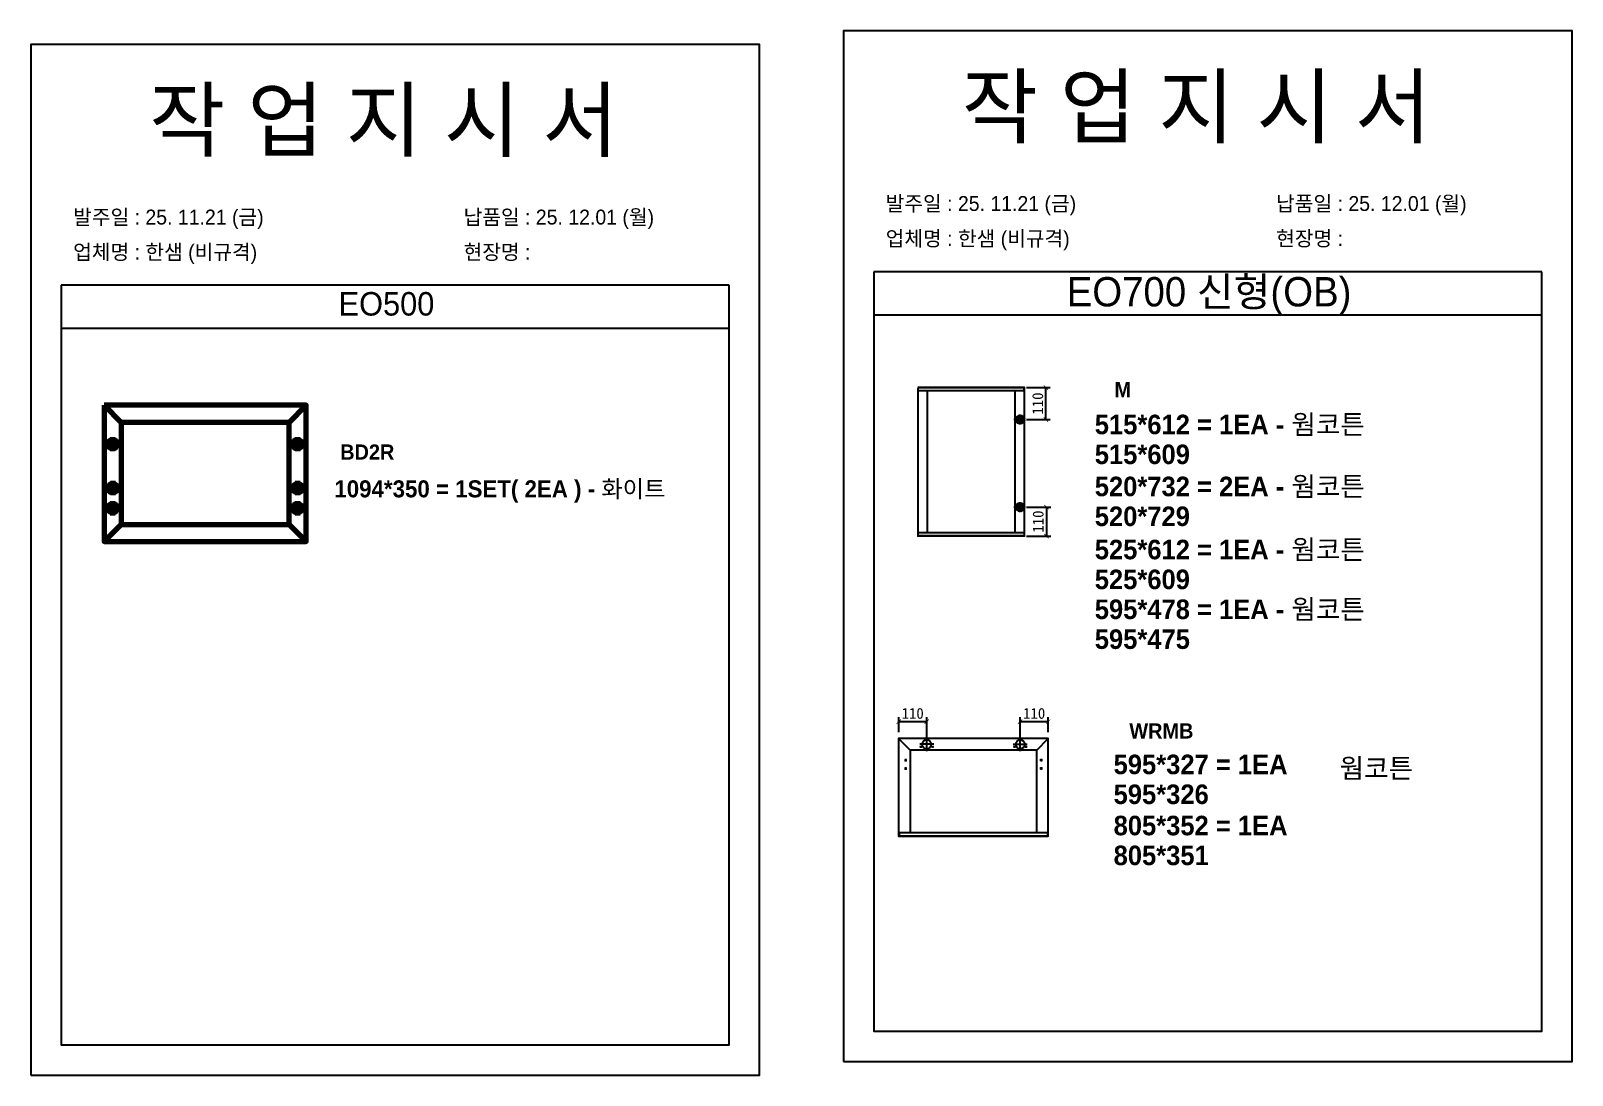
# Model space of a CAD drawing. Header units: millimetres. Extents: x -44117 to 256353, y -2095463 to 65325.
# Drawn here: x 112926 to 116479, y -494709 to -492302 of the extents above; entities that cross this region are included whole.
import ezdxf

# ---------------------------------------------------------------- set-up
doc = ezdxf.new("R2010")
doc.units = ezdxf.units.MM
doc.header["$LTSCALE"] = 10
doc.layers.add('Layer1', color=7, linetype='Continuous', lineweight=70)
doc.styles.add('MtX_Gulim', font='')
doc.styles.get('MtX_Gulim').set_extended_font_data('Gulim', bold=True)
doc.dimstyles.new('ISO-25', dxfattribs={"dimtxt": 2.5, "dimasz": 2.5, "dimexe": 1, "dimexo": 1, "dimtad": 1, "dimtxsty": 'Standard', "dimblk": 'ARCHTICK', "dimcen": 2.5, "dimadec": 0, "dimazin": 0, "dimtfac": 1, "dimtmove": 0, "dimatfit": 3, "dimfxl": 0, "dimarcsym": 0})

msp = doc.modelspace()

# ---------------------------------------------------------------- texts
at = {"linetype": 'Continuous', "style": 'MtX_Gulim'}
for s, height, p in [('M', 35.04934, (115423.90787, -493146.8533)), ('BD2R', 35.049344, (113639.10966, -493290.49922)), ('1094*350 = 1SET( 2EA ) - 화이트', 39.2712622, (113625.67045, -493377.47189)), ('WRMB', 35.049344, (115458.23694, -493933.38935))]:
    msp.add_text(s, height=height, dxfattribs=at).set_placement(p)
at = {"attachment_point": 1}
for s, width, gutter_width, heights, insert, char_height in [('{\\fGulim|b0|i0|c129|p50;작 업 지 시 서}', 3307.3198183, 12.5, [-155.84554], (115071.78524, -492406.21627), 140), ('{\\fGulim|b0|i0|c129|p50;작 업 지 시 서}', 3307.3198183, 12.5, [-155.84554], (113198.82831, -492437.48574), 140), ('\\pt11;{\\fGulim|b0|i0|c129|p50;발주일 : 25. 11.21 (금)}', 3307.3198183, 12.5, [34.50412], (114896.57589, -492682.93669), 34.3), ('{\\fGulim|b0|i0|c129|p50;납품일 : 25. 12.01 (월)}', 3307.3198183, 12.5, [35.09023], (115796.55387, -492682.93669), 34.3), ('\\pt11;{\\fGulim|b0|i0|c129|p50;발주일 : 25. 11.21 (금)}', 3307.3198183, 12.5, [34.50412], (113023.61895, -492714.20616), 34.3), ('{\\fGulim|b0|i0|c129|p50;납품일 : 25. 12.01 (월)}', 3307.3198183, 12.5, [35.09023], (113923.59693, -492714.20616), 34.3), ('{\\fGulim|b0|i0|c129|p50;업체명 : 한샘 (비규격)}', 3307.3198183, 12.5, [36.11279], (114896.57589, -492763.59287), 34.3), ('{\\fGulim|b0|i0|c129|p50;현장명 : }', 3307.3198183, 12.5, [-38.2735], (115796.55387, -492763.59287), 34.3), ('{\\fGulim|b0|i0|c129|p50;업체명 : 한샘 (비규격)}', 3307.3198183, 12.5, [36.11279], (113023.61895, -492794.86234), 34.3), ('{\\fGulim|b0|i0|c129|p50;현장명 : }', 3307.3198183, 12.5, [-38.2735], (113923.59693, -492794.86234), 34.3), ('{\\fGulim|b0|i0|c129|p50;EO700 신형(OB)}', 1597.0710432, 6.03612, [-85.06834], (115313.85614, -492869.65171), 67.6045736), ('{\\fGulim|b0|i0|c129|p50;EO500}', 5224.9748335, 19.74777, [57.05176], (113635.46374, -492904.19924), 54.1878762), ('{\\f굴림|b1|i0|c129|p50;515*612 = 1EA - 웜코튼}', 13607.1496112, 175, [-48.57143], (115378.48405, -493186.89917), 45), ('{\\f굴림|b1|i0|c129|p50;\\C1;515*609}', 13607.1496112, 175, [-46.25], (115378.48405, -493255.70903), 45), ('{\\f굴림|b1|i0|c129|p50;520*732 = 2EA - 웜코튼}', 13607.1496112, 175, [-48.57143], (115378.48405, -493329.74262), 45), ('{\\f굴림|b1|i0|c129|p50;\\C1;520*729}', 13607.1496112, 175, [46.25], (115378.48405, -493398.55248), 45), ('{\\f굴림|b1|i0|c129|p50;525*612 = 1EA - 웜코튼}', 13607.1496112, 175, [-48.57143], (115378.48405, -493475.19607), 45), ('{\\f굴림|b1|i0|c129|p50;\\C1;525*609}', 13607.1496112, 175, [-46.13095], (115378.48405, -493544.00593), 45), ('{\\f굴림|b1|i0|c129|p50;595*478 = 1EA - 웜코튼}', 13607.1496112, 175, [-48.57143], (115378.48405, -493612.98503), 45), ('{\\f굴림|b1|i0|c129|p50;\\C1;595*475}', 13607.1496112, 175, [-46.25], (115378.48405, -493681.79489), 45), ('{\\f굴림|b1|i0|c129|p50;595*327 = 1EA}', 13607.1496112, 175, [-46.36905], (115421.95127, -493970.52268), 45), ('{\\f굴림|b1|i0|c129|p50;웜코튼}', 13607.1496112, 175, [-48.57143], (115942.85213, -493979.44067), 45), ('{\\f굴림|b1|i0|c129|p50;\\C1;595*326}', 13607.1496112, 175, [-46.13095], (115421.95127, -494039.33254), 45), ('{\\f굴림|b1|i0|c129|p50;805*352 = 1EA}', 13607.1496112, 175, [-46.36905], (115421.95127, -494111.39011), 45), ('{\\f굴림|b1|i0|c129|p50;\\C1;805*351}', 13607.1496112, 175, [-46.25], (115421.95127, -494180.19997), 45)]:
    msp.add_mtext_dynamic_manual_height_columns(s, width=width, gutter_width=gutter_width, heights=heights, dxfattribs=dict(at, insert=insert, char_height=char_height))

# ---------------------------------------------------------------- blocks, each defined once
blk = doc.blocks.new('_ArchTick')
at = {"color": 0, "linetype": 'ByBlock', "const_width": 0.15}
blk.add_lwpolyline([(-0.5, -0.5), (0.5, 0.5)], dxfattribs=at)
blk = doc.blocks.new('*D4034')
at = {"color": 0, "lineweight": -2}
for p, q in [((115221.3, -493124.4), (115275.9, -493124.4)), ((115265.9, -493198), (115265.9, -493124.4)), ((115221.3, -493198), (115275.9, -493198))]:
    blk.add_line(p, q, dxfattribs=at)
at = {"layer": 'Defpoints', "color": 0}
for p in [(115206.3, -493124.4), (115265.9, -493124.4), (115206.3, -493198)]:
    blk.add_point(p, dxfattribs=at)
at = {"color": 0, "lineweight": -2, "xscale": 10, "yscale": 10, "zscale": 10}
for p, rotation in [((115265.9, -493124.4), 90), ((115265.9, -493198), 270)]:
    blk.add_blockref('_ArchTick', p, dxfattribs=dict(at, rotation=rotation))
at = {"color": 0, "insert": (115247.1, -493161.2), "char_height": 25, "attachment_point": 5, "rotation": 90}
blk.add_mtext('110', dxfattribs=at)
blk = doc.blocks.new('*D4035')
at = {"color": 0, "lineweight": -2}
for p, q in [((115221.3, -493399.9), (115276.9, -493399.9)), ((115266.9, -493399.9), (115266.9, -493466.8)), ((115221.3, -493466.8), (115276.9, -493466.8))]:
    blk.add_line(p, q, dxfattribs=at)
at = {"layer": 'Defpoints', "color": 0}
for p in [(115206.3, -493399.9), (115206.3, -493466.8), (115266.9, -493466.8)]:
    blk.add_point(p, dxfattribs=at)
at = {"color": 0, "lineweight": -2, "xscale": 10, "yscale": 10, "zscale": 10}
for p, rotation in [((115266.9, -493399.9), 90), ((115266.9, -493466.8), 270)]:
    blk.add_blockref('_ArchTick', p, dxfattribs=dict(at, rotation=rotation))
at = {"color": 0, "insert": (115248.1, -493433.3), "char_height": 25, "attachment_point": 5, "rotation": 90}
blk.add_mtext('110', dxfattribs=at)
blk = doc.blocks.new('*D4036')
at = {"color": 0, "lineweight": -2}
for p, q in [((114926.6, -493918.9), (114926.6, -493884.3)), ((114926.6, -493894.3), (114991.1, -493894.3)), ((114991.1, -493931.6), (114991.1, -493884.3))]:
    blk.add_line(p, q, dxfattribs=at)
at = {"layer": 'Defpoints', "color": 0}
for p in [(114991.1, -493894.3), (114926.6, -493933.9), (114991.1, -493946.6)]:
    blk.add_point(p, dxfattribs=at)
at = {"color": 0, "lineweight": -2, "xscale": 10, "yscale": 10, "zscale": 10, "rotation": 180}
blk.add_blockref('_ArchTick', (114926.6, -493894.3), dxfattribs=at)
at = {"color": 0, "lineweight": -2, "xscale": 10, "yscale": 10, "zscale": 10}
blk.add_blockref('_ArchTick', (114991.1, -493894.3), dxfattribs=at)
at = {"color": 0, "insert": (114958.8, -493875.5), "char_height": 25, "attachment_point": 5}
blk.add_mtext('110', dxfattribs=at)
blk = doc.blocks.new('*D4037')
at = {"color": 0, "lineweight": -2}
for p, q in [((115206.6, -493931.6), (115206.6, -493884.3)), ((115206.6, -493894.3), (115271.2, -493894.3)), ((115271.2, -493918.9), (115271.2, -493884.3))]:
    blk.add_line(p, q, dxfattribs=at)
at = {"layer": 'Defpoints', "color": 0}
for p in [(115271.2, -493894.3), (115206.6, -493946.6), (115271.2, -493933.9)]:
    blk.add_point(p, dxfattribs=at)
at = {"color": 0, "lineweight": -2, "xscale": 10, "yscale": 10, "zscale": 10, "rotation": 180}
blk.add_blockref('_ArchTick', (115206.6, -493894.3), dxfattribs=at)
at = {"color": 0, "lineweight": -2, "xscale": 10, "yscale": 10, "zscale": 10}
blk.add_blockref('_ArchTick', (115271.2, -493894.3), dxfattribs=at)
at = {"color": 0, "insert": (115238.9, -493875.5), "char_height": 25, "attachment_point": 5}
blk.add_mtext('110', dxfattribs=at)

# ---------------------------------------------------------------- dimensions: what is measured, and where the dimension line sits
for base, p1, p2, picture, middle in [((115265.89655, -493124.41276), (115206.28277, -493198.02924), (115206.28277, -493124.41276), '*D4034', (115247.14655, -493161.221)), ((115266.85002, -493466.79158), (115206.28277, -493399.9072), (115206.28277, -493466.79158), '*D4035', (115248.10002, -493433.34939))]:
    dim = msp.add_linear_dim(base=base, p1=p1, p2=p2, angle=90, text='110', dimstyle='ISO-25', override={"dimscale": 10, "dimasz": 1, "dimexo": 1.5, "dimtxsty": 'Standard'})
    dim.commit()
    dim.dimension.update_dxf_attribs({"geometry": picture, "text_midpoint": middle})
for base, p1, p2, picture, middle in [((114991.09566, -493894.28255), (114926.57561, -493933.86295), (114991.09566, -493946.58938), '*D4036', (114958.83563, -493875.53255)), ((115271.16548, -493894.28255), (115206.64544, -493946.58938), (115271.16548, -493933.86295), '*D4037', (115238.90546, -493875.53255))]:
    dim = msp.add_linear_dim(base=base, p1=p1, p2=p2, text='110', dimstyle='ISO-25', override={"dimscale": 10, "dimasz": 1, "dimexo": 1.5, "dimtxsty": 'Standard'})
    dim.commit()
    dim.dimension.update_dxf_attribs({"geometry": picture, "text_midpoint": middle})

# ---------------------------------------------------------------- linework, layer by layer
for p, q in [((116408.97864, -492857.22348), (114868.97864, -492857.22348)), ((114536.0217, -492888.49295), (112996.0217, -492888.49295)), ((116408.97864, -492957.22348), (114868.97864, -492957.22348)), ((114536.0217, -492988.49295), (112996.0217, -492988.49295)), ((114970.42012, -493124.65873), (114970.42012, -493466.54561)), ((115216.92076, -493125.10146), (114970.42012, -493125.10146)), ((115216.92076, -493131.79162), (114970.42012, -493131.79162)), ((115216.6748, -493124.41276), (114970.66608, -493124.41276)), ((114992.31072, -493131.29969), (114992.31072, -493459.41273)), ((115194.7842, -493459.41273), (115194.7842, -493131.79162)), ((115215.69095, -493131.79162), (115215.69095, -493124.41276)), ((115216.92076, -493466.54561), (115216.92076, -493124.65873)), ((115216.92076, -493459.41273), (114970.42012, -493459.41273)), ((115216.92076, -493466.10289), (114970.42012, -493466.10289)), ((115216.6748, -493466.79158), (114970.66608, -493466.79158)), ((114971.64992, -493466.79158), (114971.64992, -493459.41273)), ((115215.69095, -493459.41273), (115215.69095, -493466.79158)), ((114991.09566, -493962.73279), (114991.09566, -493930.44596)), ((115206.64544, -493962.73279), (115206.64544, -493930.44596)), ((114926.27965, -493933.86295), (114926.27965, -494158.20327)), ((114952.6204, -493960.2037), (114926.36633, -493933.65367)), ((115271.16548, -493933.56698), (114926.57561, -493933.56698)), ((114952.6204, -493960.2037), (114952.6204, -494150.21226)), ((115245.12069, -493960.2037), (114952.6204, -493960.2037)), ((115007.23908, -493946.58938), (114974.95224, -493946.58938)), ((114980.14501, -493952.50865), (114975.40959, -493952.50865)), ((114977.7773, -493950.14094), (114977.7773, -493954.87636)), ((115006.78172, -493952.50865), (115002.04631, -493952.50865)), ((115004.41401, -493950.14094), (115004.41401, -493954.87636)), ((115190.50202, -493946.58938), (115222.78886, -493946.58938)), ((115195.6948, -493952.50865), (115190.95938, -493952.50865)), ((115193.32709, -493950.14094), (115193.32709, -493954.87636)), ((115222.33151, -493952.50865), (115217.59609, -493952.50865)), ((115219.9638, -493950.14094), (115219.9638, -493954.87636)), ((115245.12069, -493960.2037), (115271.37476, -493933.65367)), ((115245.12069, -494149.62033), (115245.12069, -493960.2037)), ((115271.46144, -494158.20327), (115271.46144, -493933.86295)), ((114939.59801, -493983.28885), (114945.51728, -493983.28885)), ((114939.59801, -494002.23051), (114945.51728, -494002.23051)), ((114942.55764, -493980.32922), (114942.55764, -493986.24849)), ((114942.55764, -493999.27088), (114942.55764, -494005.19015)), ((115258.14309, -493983.28885), (115252.22382, -493983.28885)), ((115258.14309, -494002.23051), (115252.22382, -494002.23051)), ((115255.18346, -493980.32922), (115255.18346, -493986.24849)), ((115255.18346, -493999.27088), (115255.18346, -494005.19015)), ((114926.27965, -494149.62033), (115271.46144, -494149.62033)), ((114926.27965, -494157.67054), (115271.16548, -494157.67054)), ((114926.57561, -494158.49924), (115271.16548, -494158.49924)), ((114927.75946, -494149.62033), (114927.75946, -494158.49924)), ((115269.98163, -494158.49924), (115269.98163, -494149.62033))]:
    msp.add_line(p, q)
for points in [[(114798.97864, -494678.05376), (116478.97864, -494678.05376), (116478.97864, -492302.05376), (114798.97864, -492302.05376)], [(112926.0217, -494709.32322), (114606.0217, -494709.32322), (114606.0217, -492333.32322), (112926.0217, -492333.32322)]]:
    msp.add_lwpolyline(points, close=True)
for points in [[(114868.97864, -492857.22348), (114868.97864, -494608.05376), (116408.97864, -494608.05376), (116408.97864, -492857.22348)], [(112996.0217, -492888.49295), (112996.0217, -494639.32322), (114536.0217, -494639.32322), (114536.0217, -492888.49295)]]:
    msp.add_lwpolyline(points)
for centre, radius in [((114977.7773, -493952.50865), 0.94708), ((114991.09566, -493946.58938), 10.35872), ((115004.41401, -493952.50865), 0.94708), ((115193.32709, -493952.50865), 0.94708), ((115206.64544, -493946.58938), 10.35872), ((115219.9638, -493952.50865), 0.94708), ((114942.55764, -493983.28885), 0.88789), ((114942.55764, -494002.23051), 0.88789), ((115255.18346, -493983.28885), 0.88789), ((115255.18346, -494002.23051), 0.88789)]:
    msp.add_circle(centre, radius)
for centre, radius, start, end in [((115216.6748, -493124.65873), 0.24596, 0, 90), ((114970.66608, -493466.54562), 0.24596, 180, 270), ((115216.6748, -493466.54562), 0.24596, 270, 0), ((114926.57561, -493933.86295), 0.29596, 90, 180), ((115271.16548, -493933.86295), 0.29596, 0, 90), ((114926.57561, -494158.20327), 0.29596, 180, 270), ((115271.16548, -494158.20327), 0.29596, 270, 0)]:
    msp.add_arc(centre, radius, start, end)
at = {"layer": 'Layer1'}
for p, q in [((113094.98602, -493165.25479), (113134.22845, -493204.49722)), ((113521.6668, -493204.49722), (113560.90923, -493165.25479)), ((115206.28277, -493188.96404), (115206.28277, -493207.09444)), ((113114.47101, -493238.5377), (113114.47101, -493271.16081)), ((113540.57566, -493238.5377), (113540.57566, -493271.16081)), ((113115.00631, -493339.71079), (113115.00631, -493372.3339)), ((113541.11097, -493339.71079), (113541.11097, -493372.3339)), ((113114.47101, -493386.28253), (113114.47101, -493418.90564)), ((113540.57566, -493386.28253), (113540.57566, -493418.90564)), ((115206.28277, -493408.9724), (115206.28277, -493390.842)), ((113094.98602, -493479.19422), (113134.22845, -493439.95179)), ((113134.22845, -493439.95179), (113094.98602, -493479.19422)), ((113521.6668, -493439.95179), (113560.90923, -493479.19422))]:
    msp.add_line(p, q, dxfattribs=at)
for points in [[(113094.98602, -493165.25479), (113094.98602, -493479.19422), (113560.90923, -493479.19422), (113560.90923, -493165.25479)], [(113134.22845, -493204.49722), (113134.22845, -493439.95179), (113521.6668, -493439.95179), (113521.6668, -493204.49722)], [(115215.34797, -493198.02924), (115197.21757, -493198.02924)], [(113130.78256, -493254.84926), (113098.15945, -493254.84926)], [(113556.88722, -493254.84926), (113524.2641, -493254.84926)], [(113131.31787, -493356.02235), (113098.69476, -493356.02235)], [(113557.42252, -493356.02235), (113524.79941, -493356.02235)], [(113130.78256, -493402.59409), (113098.15945, -493402.59409)], [(113556.88722, -493402.59409), (113524.2641, -493402.59409)], [(115215.34797, -493399.9072), (115197.21757, -493399.9072)]]:
    msp.add_lwpolyline(points, close=True, dxfattribs=at)
for centre, radius in [((115206.28277, -493198.02924), 6.04347), ((113114.47101, -493254.84926), 10.87437), ((113540.57566, -493254.84926), 10.87437), ((113115.00631, -493356.02235), 10.87437), ((113541.11097, -493356.02235), 10.87437), ((113114.47101, -493402.59409), 10.87437), ((113540.57566, -493402.59409), 10.87437), ((115206.28277, -493399.9072), 6.04347)]:
    msp.add_circle(centre, radius, dxfattribs=at)

msp.set_redraw_order([(e.dxf.handle, doc.entitydb.next_handle()) for e in msp.query("TEXT MTEXT ATTDEF DIMENSION ARC_DIMENSION")])  # texts and dimensions are drawn at this point

doc.saveas('drawing.dxf')
